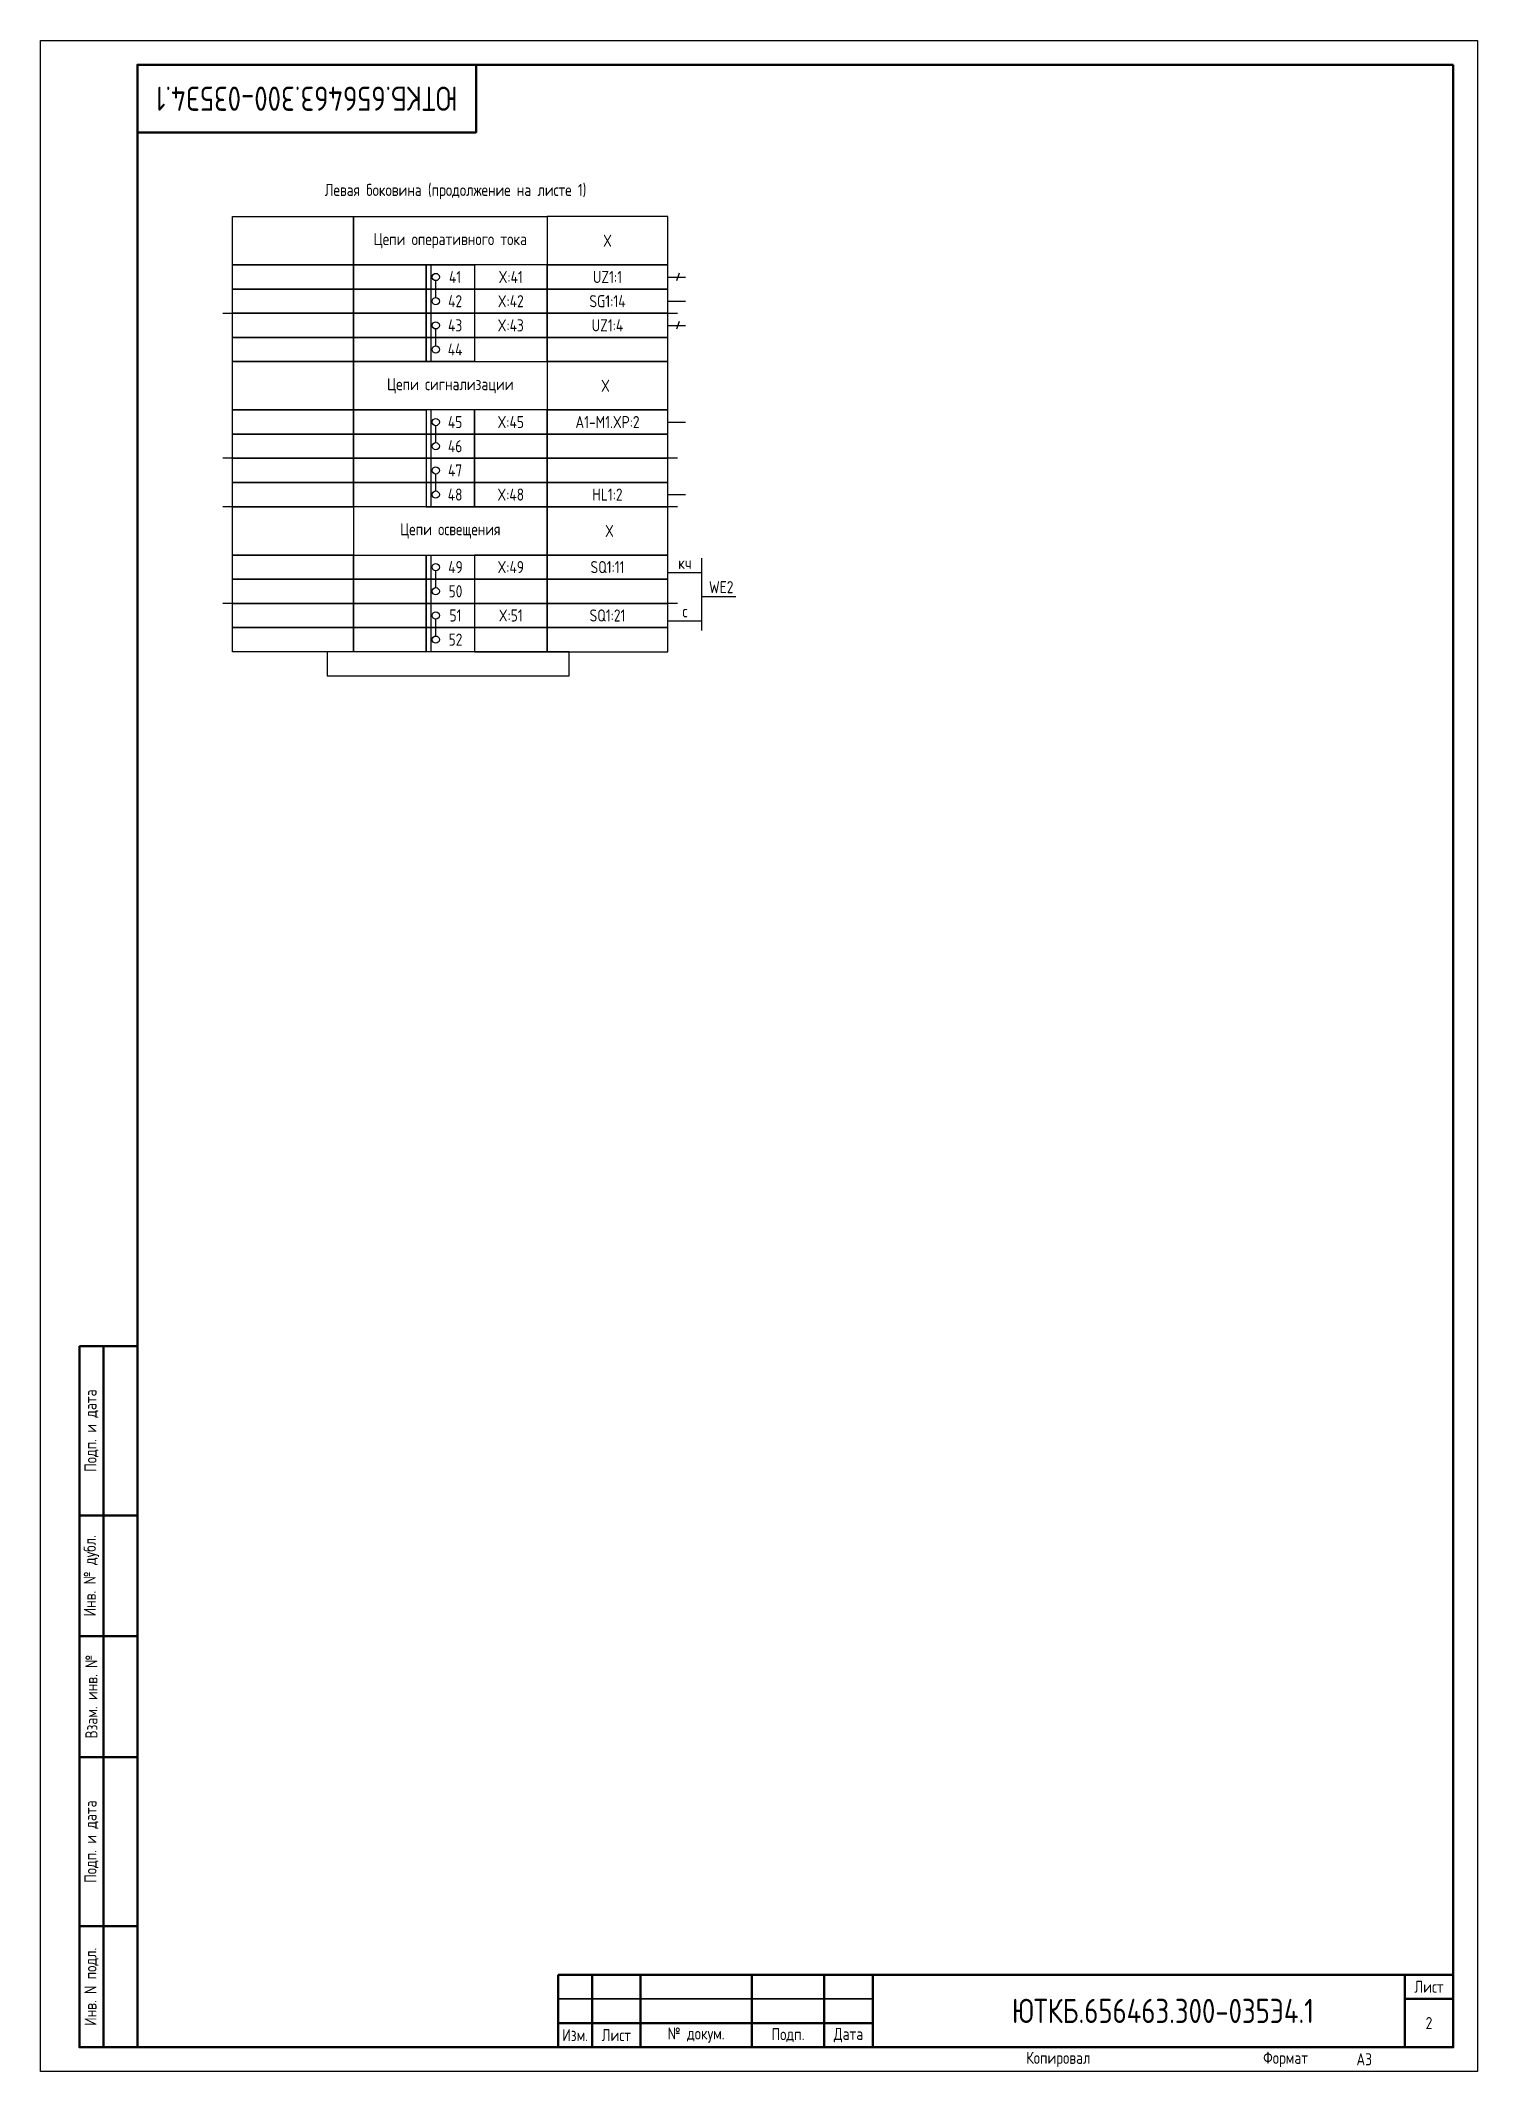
# Model space of a CAD drawing. Header units: millimetres. Extents: x -840 to 1644, y 0 to 561.
# Drawn here: x 1347 to 1644, y 0 to 420 of the extents above; entities that cross this region are included whole.
import ezdxf

# ---------------------------------------------------------------- set-up
doc = ezdxf.new("R2010")
doc.units = ezdxf.units.MM
doc.styles.add('Gost_type_A', font='GOST_A.TTF')

msp = doc.modelspace()

# ---------------------------------------------------------------- texts
at = {"insert": (1402, 408), "char_height": 5, "width": 70, "attachment_point": 5, "rotation": 180, "style": 'Gost_type_A'}
msp.add_mtext('ЮТКБ.656463.300-035Э4.1', dxfattribs=at)
at = {"style": 'Gost_type_A'}
for s, insert, char_height, width, attachment_point in [('Левая боковина (продолжение на листе 1)', (1432.76, 388.78), 2.5, 90, 5), ('Цепи оперативного тока', (1431.68, 378.61), 2.5, 40, 5), ('X', (1464.18, 378.61), 2.5, 25, 5), ('UZ1:1', (1464.18, 371.11), 2.5, 25, 5), ('SG1:14', (1464.18, 366.11), 2.5, 25, 5), ('UZ1:4', (1464.18, 361.11), 2.5, 25, 5), ('Цепи сигнализации', (1431.68, 348.61), 2.5, 40, 5), ('X', (1463.76, 348.61), 2.5, 25, 5), ('A1-M1.XP:2', (1464.18, 341.11), 2.5, 25, 5), ('HL1:2', (1464.18, 326.11), 2.5, 25, 5), ('Цепи освещения', (1431.68, 318.61), 2.5, 40, 5), ('X', (1464.59, 318.61), 2.5, 25, 5), ('SQ1:11', (1464.18, 311.11), 2.5, 25, 5), ('кч', (1480.18, 311.97), 2.5, 7, 5), ('WE2', (1487.68, 306.97), 2.5, 7, 5), ('с', (1480.18, 301.97), 2.5, 7, 5), ('SQ1:21', (1464.18, 301.11), 2.5, 25, 5), ('ЮТКБ.656463.300-035Э4.1', (1579, 12.5), 5, 120, 5), ('2', (1634, 10), 2.5, 10, 5), ('A3', (1619, 2.5), 2.5, 20, 4), ('A3', (1619, 2.5), 2.5, 20, 4)]:
    msp.add_mtext(s, dxfattribs=dict(at, insert=insert, char_height=char_height, width=width, attachment_point=attachment_point))
at = {"ltscale": 10, "char_height": 2.5, "attachment_point": 5, "style": 'Gost_type_A'}
for s, insert, width in [('41', (1432.68, 371.11), 8), ('X:41', (1444.18, 371.11), 15), ('42', (1432.68, 366.11), 8), ('X:42', (1444.18, 366.11), 15), ('43', (1432.68, 361.11), 8), ('X:43', (1444.18, 361.11), 15), ('44', (1432.68, 356.11), 8), ('45', (1432.68, 341.11), 8), ('X:45', (1444.18, 341.11), 15), ('46', (1432.68, 336.11), 8), ('47', (1432.68, 331.11), 8), ('48', (1432.68, 326.11), 8), ('X:48', (1444.18, 326.11), 15), ('49', (1432.76, 311.11), 8), ('X:49', (1444.18, 311.11), 15), ('50', (1432.76, 306.11), 8), ('51', (1432.76, 301.11), 8), ('X:51', (1444.18, 301.11), 15), ('52', (1432.76, 296.11), 8)]:
    msp.add_mtext(s, dxfattribs=dict(at, insert=insert, width=width))

# ---------------------------------------------------------------- blocks, each defined once
blk = doc.blocks.new('Штамп левый нижний')
at = {"lineweight": 50}
for points in [[(-12, 145), (-7, 145), (-7, 110), (-12, 110)], [(-7, 145), (0, 145), (0, 110), (-7, 110)], [(-12, 110), (-7, 110), (-7, 85), (-12, 85)], [(-7, 110), (0, 110), (0, 85), (-7, 85)], [(-12, 85), (-7, 85), (-7, 60), (-12, 60)], [(-7, 85), (0, 85), (0, 60), (-7, 60)], [(-12, 60), (-7, 60), (-7, 25), (-12, 25)], [(-7, 60), (0, 60), (0, 25), (-7, 25)], [(-12, 25), (-7, 25), (-7, 0), (-12, 0)], [(-7, 25), (0, 25), (0, 0), (-7, 0)]]:
    blk.add_lwpolyline(points, close=True, dxfattribs=at)
at = {"char_height": 2.5, "attachment_point": 5, "rotation": 90, "style": 'Gost_type_A'}
for s, insert, width in [('Подп. и дата', (-9.5, 127.5), 35), ('Инв. № дубл.', (-9.5, 97.5), 25), ('Взам. инв. №', (-9.5, 72.5), 25), ('Подп. и дата', (-9.5, 42.5), 35), ('Инв. N подл.', (-9.5, 12.5), 25)]:
    blk.add_mtext(s, dxfattribs=dict(at, insert=insert, width=width))
blk = doc.blocks.new('Штамп угловой верхний')
at = {"lineweight": 50}
blk.add_lwpolyline([(0, 0), (70, 0), (70, -14), (0, -14)], close=True, dxfattribs=at)
blk = doc.blocks.new('Штамп малый нижний')
at = {"lineweight": 50}
for points in [[(-185, 15), (-178, 15), (-178, 5), (-185, 5)], [(-178, 15), (-168, 15), (-168, 5), (-178, 5)], [(-168, 15), (-145, 15), (-145, 5), (-168, 5)], [(-145, 15), (-130, 15), (-130, 5), (-145, 5)], [(-130, 15), (-120, 15), (-120, 5), (-130, 5)], [(-120, 15), (-10, 15), (-10, 0), (-120, 0)], [(-10, 15), (0, 15), (0, 10), (-10, 10)], [(-10, 10), (0, 10), (0, 0), (-10, 0)], [(-185, 5), (-178, 5), (-178, 0), (-185, 0)], [(-178, 5), (-168, 5), (-168, 0), (-178, 0)], [(-168, 5), (-145, 5), (-145, 0), (-168, 0)], [(-145, 5), (-130, 5), (-130, 0), (-145, 0)], [(-130, 5), (-120, 5), (-120, 0), (-130, 0)]]:
    blk.add_lwpolyline(points, close=True, dxfattribs=at)
for points in [[(-185, 15), (-178, 15), (-178, 10), (-185, 10)], [(-178, 15), (-168, 15), (-168, 10), (-178, 10)], [(-168, 15), (-145, 15), (-145, 10), (-168, 10)], [(-145, 15), (-130, 15), (-130, 10), (-145, 10)], [(-130, 15), (-120, 15), (-120, 10), (-130, 10)], [(-185, 10), (-178, 10), (-178, 5), (-185, 5)], [(-178, 10), (-168, 10), (-168, 5), (-178, 5)], [(-168, 10), (-145, 10), (-145, 5), (-168, 5)], [(-145, 10), (-130, 10), (-130, 5), (-145, 5)], [(-130, 10), (-120, 10), (-120, 5), (-130, 5)]]:
    blk.add_lwpolyline(points, close=True)
at = {"char_height": 2.5, "style": 'Gost_type_A'}
for s, insert, width, attachment_point in [('Лист', (-5, 12.5), 10, 5), ('Изм.', (-181.5, 2.5), 7, 5), ('Лист', (-173, 2.5), 10, 5), ('№ докум.', (-156.5, 2.5), 23, 5), ('Подп.', (-137.5, 2.5), 15, 5), ('Дата', (-125, 2.5), 10, 5), ('Копировал', (-75, -2.53), 13.1202, 6), ('Формат', (-30, -2.53), 13.1202, 6)]:
    blk.add_mtext(s, dxfattribs=dict(at, insert=insert, width=width, attachment_point=attachment_point))

# ---------------------------------------------------------------- linework, layer by layer
for p, q in [((1427.68, 373.61), (1427.68, 353.61)), ((1428.68, 366.86), (1428.68, 370.36)), ((1476.68, 371.11), (1480.3, 371.11)), ((1479, 371.92), (1478.43, 370.3)), ((1476.68, 366.11), (1480.3, 366.11)), ((1384.68, 363.61), (1478.68, 363.61)), ((1479, 361.92), (1478.43, 360.3)), ((1428.68, 356.86), (1428.68, 360.36)), ((1476.68, 361.11), (1480.3, 361.11)), ((1427.68, 343.61), (1427.68, 323.61)), ((1428.68, 336.86), (1428.68, 340.36)), ((1476.68, 341.11), (1480.3, 341.11)), ((1478.68, 333.61), (1384.68, 333.61)), ((1428.68, 326.86), (1428.68, 330.36)), ((1478.68, 323.61), (1384.68, 323.61)), ((1476.68, 326.11), (1480.3, 326.11)), ((1427.68, 313.61), (1427.68, 293.61)), ((1483.68, 297.97), (1483.68, 312.97)), ((1428.68, 306.86), (1428.68, 310.36)), ((1476.68, 309.97), (1483.68, 309.97)), ((1478.68, 303.61), (1384.68, 303.61)), ((1490.68, 304.97), (1483.68, 304.97)), ((1428.68, 296.86), (1428.68, 300.36)), ((1476.68, 299.97), (1483.68, 299.97))]:
    msp.add_line(p, q)
for points in [[(1644, 420), (1644, 0), (1347, 0), (1347, 420)], [(1386.68, 383.61), (1411.68, 383.61), (1411.68, 373.61), (1386.68, 373.61)], [(1411.68, 383.61), (1451.68, 383.61), (1451.68, 373.61), (1411.68, 373.61)], [(1476.68, 383.61), (1451.68, 383.61), (1451.68, 373.61), (1476.68, 373.61)], [(1386.68, 373.61), (1411.68, 373.61), (1411.68, 368.61), (1386.68, 368.61)], [(1411.68, 373.61), (1426.68, 373.61), (1426.68, 368.61), (1411.68, 368.61)], [(1426.68, 373.61), (1436.68, 373.61), (1436.68, 368.61), (1426.68, 368.61)], [(1451.68, 373.61), (1436.68, 373.61), (1436.68, 368.61), (1451.68, 368.61)], [(1476.68, 373.61), (1451.68, 373.61), (1451.68, 368.61), (1476.68, 368.61)], [(1386.68, 368.61), (1411.68, 368.61), (1411.68, 363.61), (1386.68, 363.61)], [(1411.68, 368.61), (1426.68, 368.61), (1426.68, 363.61), (1411.68, 363.61)], [(1426.68, 368.61), (1436.68, 368.61), (1436.68, 363.61), (1426.68, 363.61)], [(1451.68, 368.61), (1436.68, 368.61), (1436.68, 363.61), (1451.68, 363.61)], [(1476.68, 368.61), (1451.68, 368.61), (1451.68, 363.61), (1476.68, 363.61)], [(1386.68, 363.61), (1411.68, 363.61), (1411.68, 358.61), (1386.68, 358.61)], [(1411.68, 363.61), (1426.68, 363.61), (1426.68, 358.61), (1411.68, 358.61)], [(1426.68, 363.61), (1436.68, 363.61), (1436.68, 358.61), (1426.68, 358.61)], [(1451.68, 363.61), (1436.68, 363.61), (1436.68, 358.61), (1451.68, 358.61)], [(1476.68, 363.61), (1451.68, 363.61), (1451.68, 358.61), (1476.68, 358.61)], [(1386.68, 358.61), (1411.68, 358.61), (1411.68, 353.61), (1386.68, 353.61)], [(1411.68, 358.61), (1426.68, 358.61), (1426.68, 353.61), (1411.68, 353.61)], [(1426.68, 358.61), (1436.68, 358.61), (1436.68, 353.61), (1426.68, 353.61)], [(1451.68, 358.61), (1436.68, 358.61), (1436.68, 353.61), (1451.68, 353.61)], [(1476.68, 358.61), (1451.68, 358.61), (1451.68, 353.61), (1476.68, 353.61)], [(1386.68, 353.61), (1411.68, 353.61), (1411.68, 343.61), (1386.68, 343.61)], [(1411.68, 353.61), (1451.68, 353.61), (1451.68, 343.61), (1411.68, 343.61)], [(1476.68, 353.61), (1451.68, 353.61), (1451.68, 343.61), (1476.68, 343.61)], [(1386.68, 343.61), (1411.68, 343.61), (1411.68, 338.61), (1386.68, 338.61)], [(1411.68, 343.61), (1426.68, 343.61), (1426.68, 338.61), (1411.68, 338.61)], [(1436.68, 343.61), (1426.68, 343.61), (1426.68, 338.61), (1436.68, 338.61)], [(1451.68, 343.61), (1436.68, 343.61), (1436.68, 338.61), (1451.68, 338.61)], [(1476.68, 343.61), (1451.68, 343.61), (1451.68, 338.61), (1476.68, 338.61)], [(1386.68, 338.61), (1411.68, 338.61), (1411.68, 333.61), (1386.68, 333.61)], [(1411.68, 338.61), (1426.68, 338.61), (1426.68, 333.61), (1411.68, 333.61)], [(1436.68, 338.61), (1426.68, 338.61), (1426.68, 333.61), (1436.68, 333.61)], [(1451.68, 338.61), (1436.68, 338.61), (1436.68, 333.61), (1451.68, 333.61)], [(1476.68, 338.61), (1451.68, 338.61), (1451.68, 333.61), (1476.68, 333.61)], [(1386.68, 333.61), (1411.68, 333.61), (1411.68, 328.61), (1386.68, 328.61)], [(1411.68, 333.61), (1426.68, 333.61), (1426.68, 328.61), (1411.68, 328.61)], [(1436.68, 333.61), (1426.68, 333.61), (1426.68, 328.61), (1436.68, 328.61)], [(1451.68, 333.61), (1436.68, 333.61), (1436.68, 328.61), (1451.68, 328.61)], [(1476.68, 333.61), (1451.68, 333.61), (1451.68, 328.61), (1476.68, 328.61)], [(1386.68, 328.61), (1411.68, 328.61), (1411.68, 323.61), (1386.68, 323.61)], [(1411.68, 328.61), (1426.68, 328.61), (1426.68, 323.61), (1411.68, 323.61)], [(1436.68, 328.61), (1426.68, 328.61), (1426.68, 323.61), (1436.68, 323.61)], [(1451.68, 328.61), (1436.68, 328.61), (1436.68, 323.61), (1451.68, 323.61)], [(1476.68, 328.61), (1451.68, 328.61), (1451.68, 323.61), (1476.68, 323.61)], [(1386.68, 323.61), (1411.68, 323.61), (1411.68, 313.61), (1386.68, 313.61)], [(1451.68, 323.61), (1411.68, 323.61), (1411.68, 313.61), (1451.68, 313.61)], [(1476.68, 323.61), (1451.68, 323.61), (1451.68, 313.61), (1476.68, 313.61)], [(1386.68, 313.61), (1411.68, 313.61), (1411.68, 308.61), (1386.68, 308.61)], [(1411.68, 313.61), (1426.68, 313.61), (1426.68, 308.61), (1411.68, 308.61)], [(1426.68, 313.61), (1436.68, 313.61), (1436.68, 308.61), (1426.68, 308.61)], [(1451.68, 313.61), (1436.68, 313.61), (1436.68, 308.61), (1451.68, 308.61)], [(1476.68, 313.61), (1451.68, 313.61), (1451.68, 308.61), (1476.68, 308.61)], [(1386.68, 308.61), (1411.68, 308.61), (1411.68, 303.61), (1386.68, 303.61)], [(1411.68, 308.61), (1426.68, 308.61), (1426.68, 303.61), (1411.68, 303.61)], [(1426.68, 308.61), (1436.68, 308.61), (1436.68, 303.61), (1426.68, 303.61)], [(1451.68, 308.61), (1436.68, 308.61), (1436.68, 303.61), (1451.68, 303.61)], [(1476.68, 308.61), (1451.68, 308.61), (1451.68, 303.61), (1476.68, 303.61)], [(1386.68, 303.61), (1411.68, 303.61), (1411.68, 298.61), (1386.68, 298.61)], [(1411.68, 303.61), (1426.68, 303.61), (1426.68, 298.61), (1411.68, 298.61)], [(1426.68, 303.61), (1436.68, 303.61), (1436.68, 298.61), (1426.68, 298.61)], [(1451.68, 303.61), (1436.68, 303.61), (1436.68, 298.61), (1451.68, 298.61)], [(1476.68, 303.61), (1451.68, 303.61), (1451.68, 298.61), (1476.68, 298.61)], [(1386.68, 298.61), (1411.68, 298.61), (1411.68, 293.61), (1386.68, 293.61)], [(1411.68, 298.61), (1426.68, 298.61), (1426.68, 293.61), (1411.68, 293.61)], [(1426.68, 298.61), (1436.68, 298.61), (1436.68, 293.61), (1426.68, 293.61)], [(1451.68, 298.61), (1436.68, 298.61), (1436.68, 293.61), (1451.68, 293.61)], [(1476.68, 298.61), (1451.68, 298.61), (1451.68, 293.61), (1476.68, 293.61)], [(1456.23, 293.61), (1406.23, 293.61), (1406.23, 288.61), (1456.23, 288.61)]]:
    msp.add_lwpolyline(points, close=True)
at = {"lineweight": 50}
msp.add_lwpolyline([(1639, 415), (1639, 5), (1367, 5), (1367, 415)], close=True, dxfattribs=at)
for centre in [(1428.68, 371.11), (1428.68, 366.11), (1428.68, 361.11), (1428.68, 356.11), (1428.68, 341.11), (1428.68, 336.11), (1428.68, 331.11), (1428.68, 326.11), (1428.68, 311.11), (1428.68, 306.11), (1428.68, 301.11), (1428.68, 296.11)]:
    msp.add_circle(centre, 0.75)

# ---------------------------------------------------------------- block references
for name, p in [('Штамп угловой верхний', (1367, 415)), ('Штамп левый нижний', (1367, 5)), ('Штамп малый нижний', (1639, 5))]:
    msp.add_blockref(name, p)

msp.set_redraw_order([(e.dxf.handle, doc.entitydb.next_handle()) for e in msp.query("TEXT MTEXT ATTDEF DIMENSION ARC_DIMENSION")])  # texts and dimensions are drawn at this point

doc.saveas('drawing.dxf')
